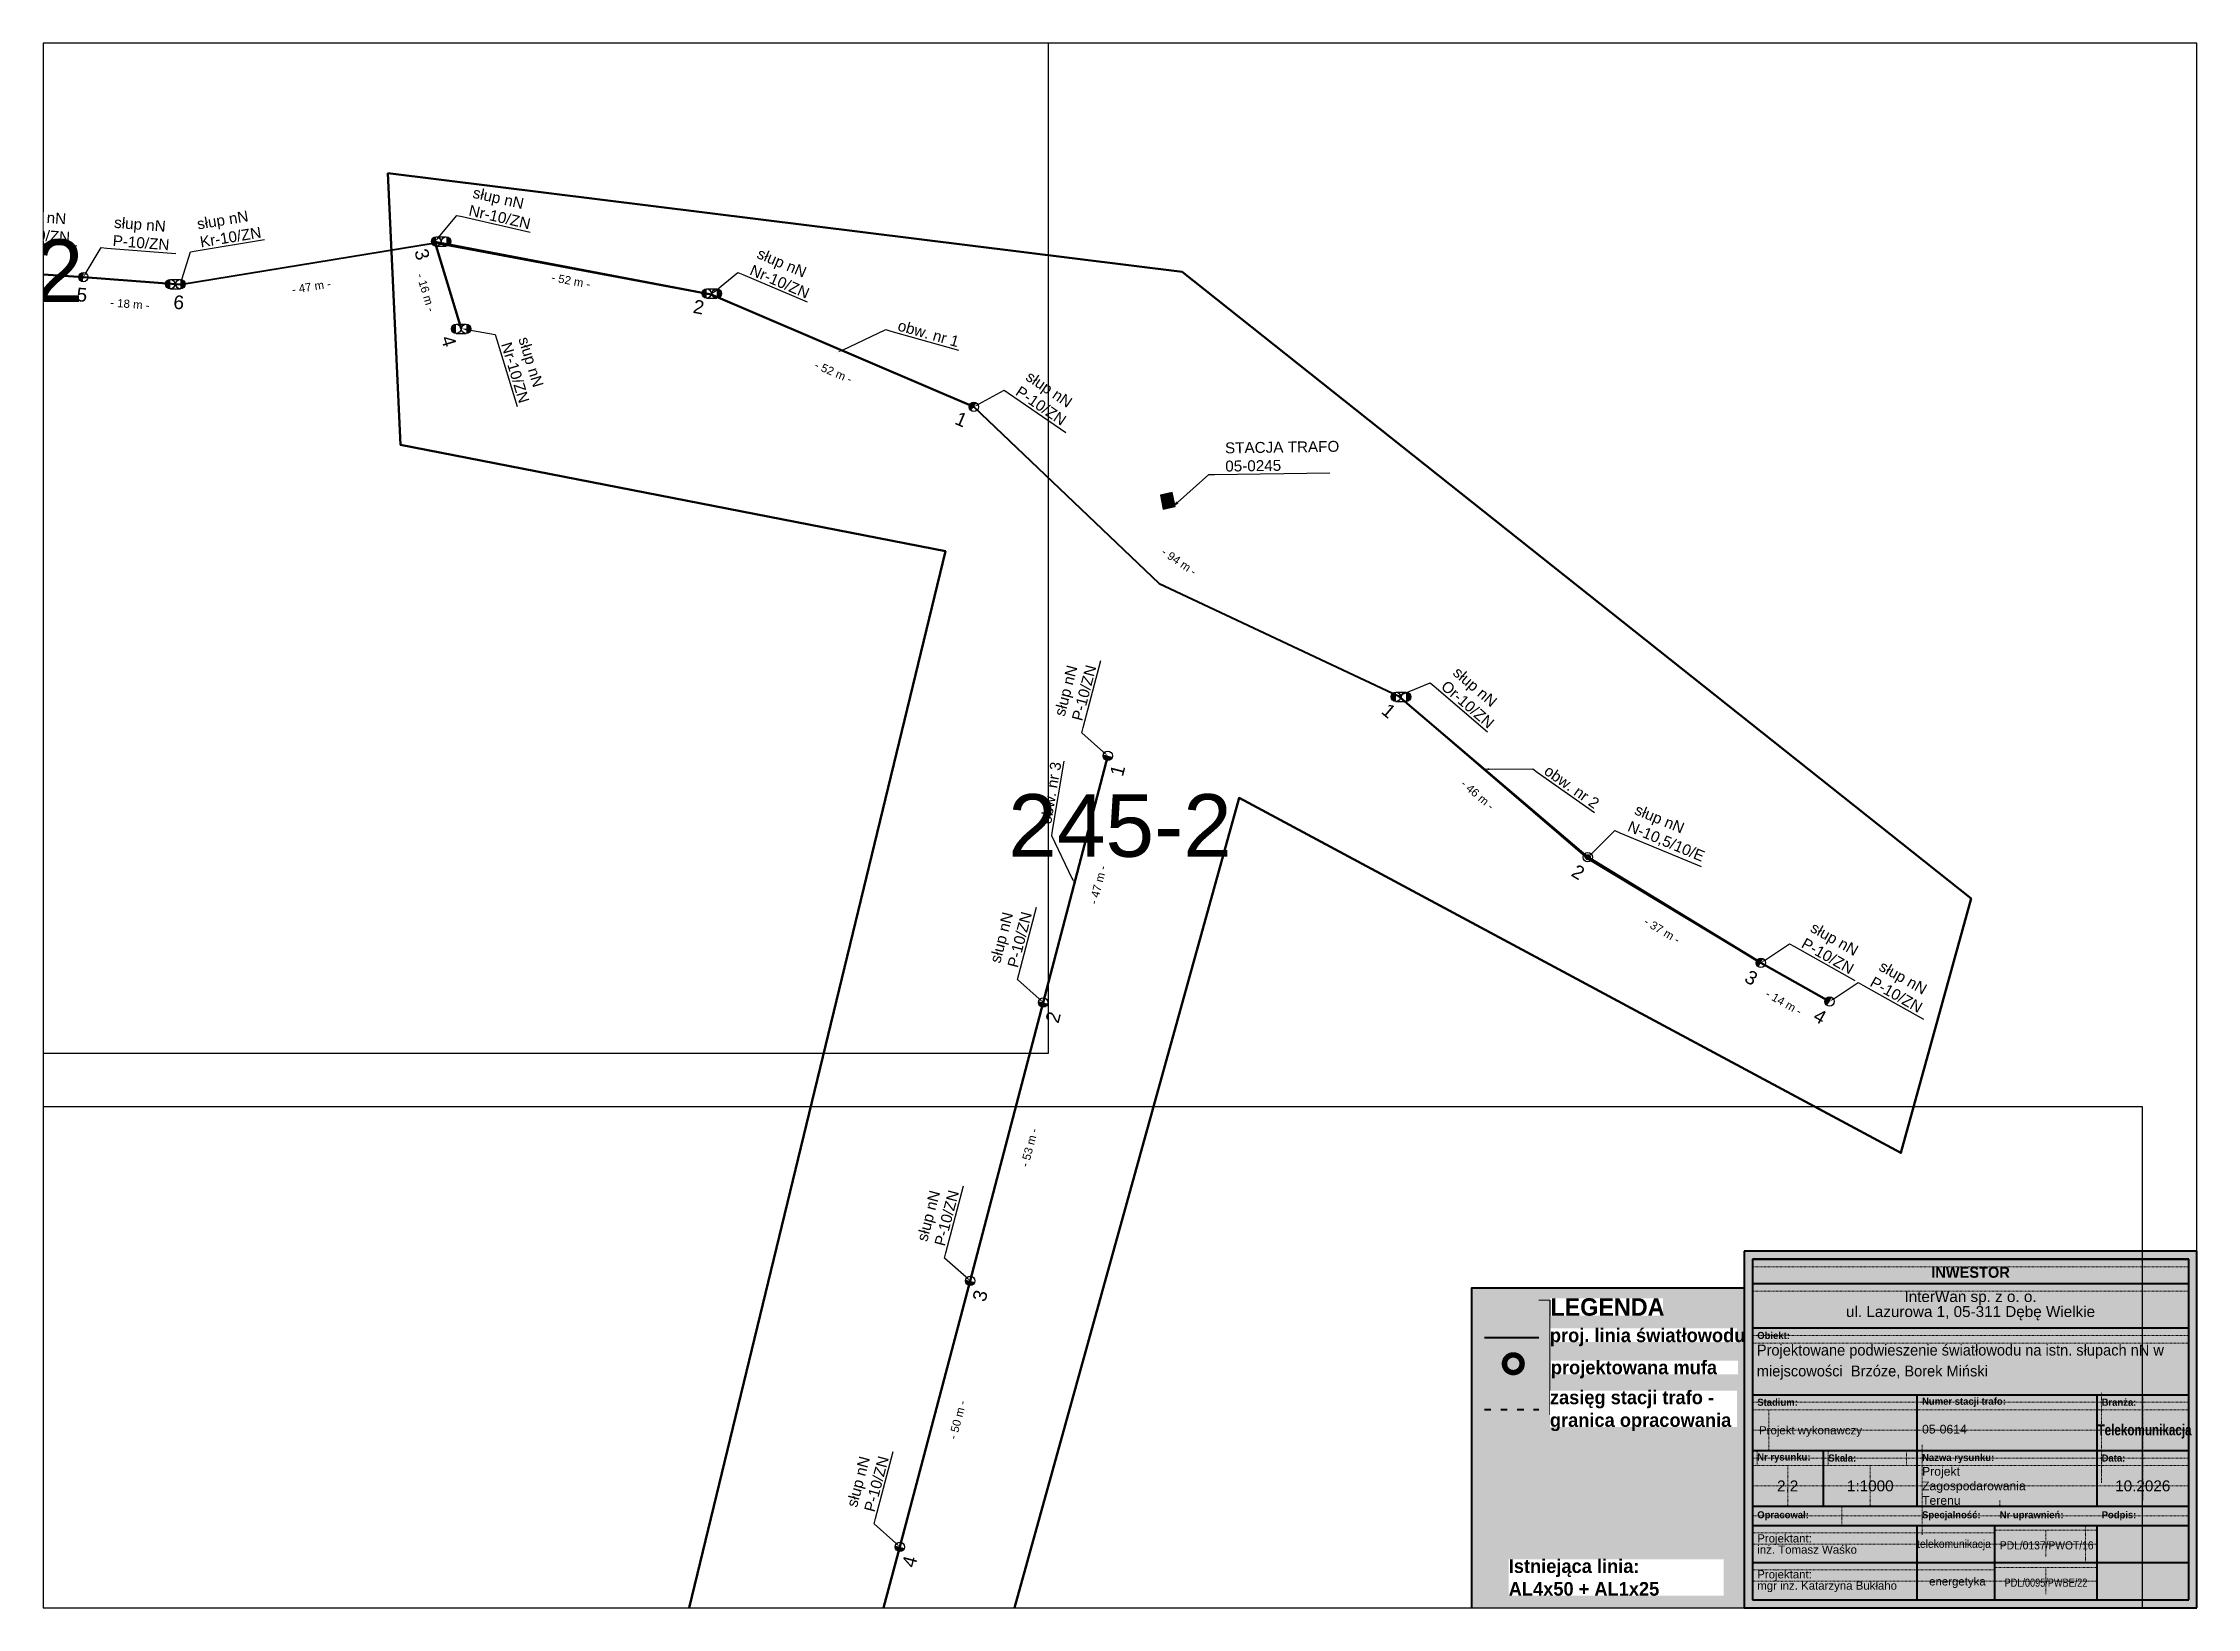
# Paper-space layout '245-2' of a CAD drawing. Header units: metres, sheet in millimetres. Extents: x 0 to 395, y 0 to 287.
# The model-space entities are those that its viewports show. They can reach past a viewport. Long polylines and large blocks are cut down to what shows.
import ezdxf
from ezdxf import colors
from ezdxf.entities.mleader import LeaderData, LeaderLine
from ezdxf.enums import TextEntityAlignment as Align
from ezdxf.math import Vec2, Vec3

# ---------------------------------------------------------------- set-up
doc = ezdxf.new("R2010")
doc.units = ezdxf.units.M
doc.linetypes.add('ACAD_ISO03W100', pattern=[30, 12, -18])
doc.linetypes.add('DGN Style 2', pattern=[0.005224, 0.003135, -0.00209])
for name, color, linetype, lineweight in [('!tele', 30, 'Continuous', 40), ('!trafo', 6, 'Continuous', 50), ('!trafo_245', 6, 'Continuous', 50), ('@Tabelka', 7, 'Continuous', 13), ('_MM LINIA Sn', 40, 'Continuous', 30), ('_mm zasięg trafo', 6, 'ACAD_ISO03W100', 35), ('_światłowód', 30, 'Continuous', 40)]:
    doc.layers.add(name, color=color, linetype=linetype, lineweight=lineweight)
for name, color, linetype in [('!wymiary', 7, 'Continuous'), ('_MM mufy', 3, 'Continuous'), ('_MM opisy', 7, 'Continuous'), ('_MM slupy', 5, 'Continuous'), ('_mm trafo', 3, 'Continuous'), ('_numery_05-0245_1', 7, 'Continuous'), ('_numery_05-0245_2', 7, 'Continuous'), ('_numery_05-0245_3', 7, 'Continuous'), ('_numery_05-0385_2', 7, 'Continuous')]:
    doc.layers.add(name, color=color, linetype=linetype)
for name, color, linetype, lineweight, plot in [('@KonstrTabelki', 253, 'DGN Style 2', 0, False), ('_arkusze model', 7, 'Continuous', 50, False), ('_kontrola_05-0245_1', 2, 'Continuous', 50, False), ('_kontrola_05-0245_2', 4, 'Continuous', 50, False), ('_kontrola_05-0245_3', 30, 'Continuous', 50, False), ('_kontrola_05-0385_2', 190, 'Continuous', 50, False)]:
    doc.layers.add(name, color=color, linetype=linetype, lineweight=lineweight, plot=plot)
doc.styles.add('BardzoMale-PrawaGora', font='arial.ttf', dxfattribs={"height": 0.0025})
doc.styles.get("Standard").update_dxf_attribs({"font": 'arial.ttf'})
doc.dimstyles.new('opis linie', dxfattribs={"dimtxt": 1.5, "dimasz": 0.18, "dimexe": 0.18, "dimexo": 0.0625, "dimgap": 2.5, "dimtad": 4, "dimdec": 0, "dimzin": 0, "dimdsep": 46, "dimtxsty": 'Standard', "dimcen": 0.09, "dimse1": 1, "dimse2": 1, "dimsd1": 1, "dimsd2": 1, "dimclrt": 256, "dimadec": 0, "dimazin": 0, "dimtfac": 1, "dimtdec": 0, "dimtofl": 0, "dimtmove": 0, "dimatfit": 3, "dimfxl": 1, "dimtfill": 1, "dimtolj": 1, "dimtzin": 0, "dimarcsym": 0})

psp = doc.layouts.new('245-2')

# ---------------------------------------------------------------- texts
at = {"color": 18, "true_color": 0x000000, "insert": (314.17, 48.27), "char_height": 2, "width": 76.9558, "attachment_point": 1, "line_spacing_factor": 0.825, "style": 'BardzoMale-PrawaGora'}
psp.add_mtext('\\pxsm1.15,ql;{\\fLato Light|b0|i0|c238|p34;\\C256;Projektowane podwieszenie światłowodu na istn. słupach nN w miejscowości  Brzóze, Borek Miński}', dxfattribs=at)
at = {"color": 1, "char_height": 1.6, "width": 26.3577, "attachment_point": 4}
for s, insert in [('{\\C18;\\c0;05-0614}', (344.46, 32.76, 1)), ('{\\C18;\\c0;Projekt Zagospodarowania Terenu}', (344.46, 22.36, 1))]:
    psp.add_mtext(s, dxfattribs=dict(at, insert=insert))
at = {"char_height": 2, "attachment_point": 5, "line_spacing_factor": 0.825}
for s, insert in [('2.2', (319.82, 22.36)), ('1:1000', (334.97, 22.36))]:
    psp.add_mtext(s, dxfattribs=dict(at, insert=insert))

msp = doc.modelspace()

# ---------------------------------------------------------------- blocks, each defined once
blk = doc.blocks.new('tabelka')
at = {"true_color": 0xffffff, "transparency": 33554687}
h = blk.add_hatch(color=7, dxfattribs=at)
h.dxf.hatch_style = 1
h.paths.add_polyline_path([(-83, 65.41), (0, 65.41), (0, 0), (-83, 0)])
at = {"layer": '@KonstrTabelki', "lineweight": 0}
for p, q in [((-1.5, 62.52), (-81.5, 62.52)), ((-1.5, 58.08), (-81.5, 58.08)), ((-1.5, 49.94), (-81.5, 49.94)), ((-81.5, 48.55), (-1.5, 48.55)), ((-1.5, 37.69), (-81.5, 37.69)), ((-81.5, 36.3), (-1.5, 36.3)), ((-78.46, 36.3), (-78.46, 28.86)), ((-17.47, 39.44), (-17.47, 22.94)), ((-9.93, 19.68), (-9.93, 39.08)), ((-81.5, 32.58), (-1.5, 32.58)), ((-80.6, 28.86), (-80.6, 26.08)), ((-67.58, 28.86), (-67.58, 26.08)), ((-53.27, 26.08), (-53.27, 28.86)), ((-50.39, 29.9), (-50.39, 18.64)), ((-17.47, 28.86), (-17.47, 22.94)), ((-9.93, 19.68), (-9.93, 28.86)), ((-1.5, 27.47), (-81.5, 27.47)), ((-81.5, 26.08), (-1.5, 26.08)), ((-74.99, 18.64), (-74.99, 26.08)), ((-59.88, 18.64), (-59.88, 26.08)), ((-1.5, 27.47), (-18.36, 27.47)), ((-1.5, 22.36), (-81.5, 22.36)), ((-1.5, 22.36), (-18.36, 22.36)), ((-81.5, 16.88), (-1.5, 16.88)), ((-65.11, 18.64), (-65.11, 15.11)), ((-50.39, 18.64), (-50.39, 13.41)), ((-36.15, 19.68), (-36.15, 18.64)), ((-37.05, 13.77), (-81.5, 13.77)), ((-37.05, 14.25), (-18.36, 14.25)), ((-27.71, 14.25), (-27.71, 9.31)), ((-20.43, 15.11), (-20.43, 8.31)), ((-37.05, 11.71), (-81.5, 11.71)), ((-18.36, 11.71), (-37.05, 11.71)), ((-37.05, 6.97), (-81.5, 6.97)), ((-37.05, 4.9), (-81.5, 4.9)), ((-37.05, 7.44), (-18.36, 7.44)), ((-18.36, 4.9), (-37.05, 4.9)), ((-27.71, 7.44), (-27.71, 2.5))]:
    blk.add_line(p, q, dxfattribs=at)
at = {"layer": '@KonstrTabelki'}
for points in [[(-51.29, 28.86), (-51.29, 39.08)], [(-51.29, 18.64), (-51.29, 28.86)]]:
    blk.add_lwpolyline(points, dxfattribs=at)
at = {"layer": '@Tabelka', "lineweight": 40}
for p, q in [((0, 65.41), (-83, 65.41)), ((-83, 65.41), (-83, 0)), ((-81.5, 63.91), (-1.5, 63.91)), ((-1.5, 63.91), (-81.5, 63.91)), ((-81.5, 63.91), (-81.5, 1.5)), ((-1.5, 1.5), (-1.5, 63.91)), ((0, 0), (0, 65.41)), ((-81.5, 59.47), (-1.5, 59.47)), ((-81.5, 51.33), (-1.5, 51.33)), ((-81.5, 39.08), (-1.5, 39.08)), ((-81.5, 39.08), (-18.36, 39.08)), ((-51.29, 28.86), (-51.29, 39.08)), ((-51.29, 28.86), (-51.29, 35.67)), ((-18.36, 39.08), (-18.36, 28.86)), ((-81.5, 28.86), (-18.36, 28.86)), ((-68.48, 18.64), (-68.48, 28.86)), ((-51.29, 18.64), (-51.29, 28.86)), ((-18.36, 28.86), (-1.5, 28.86)), ((-18.36, 28.86), (-18.36, 18.64)), ((-51.29, 18.64), (-51.29, 25.45)), ((-18.36, 25.45), (-18.36, 18.64)), ((-81.5, 18.64), (-1.5, 18.64)), ((-81.5, 18.64), (-1.5, 18.64)), ((-81.5, 15.11), (-1.5, 15.11)), ((-51.29, 1.5), (-51.29, 15.11)), ((-37.05, 1.5), (-37.05, 15.11)), ((-18.36, 15.11), (-18.36, 1.5)), ((-81.5, 8.31), (-1.5, 8.31)), ((-81.5, 8.31), (-1.5, 8.31)), ((-81.5, 1.5), (-1.5, 1.5)), ((-83, 0), (0, 0))]:
    blk.add_line(p, q, dxfattribs=at)
at = {"layer": '@Tabelka'}
for s, insert, char_height, attachment_point, line_spacing_factor in [('{\\fLato Light|b1|i0|c238|p34;INWESTOR}', (-41.5, 62.52), 2, 2, 0.825), ('InterWan sp. z o. o.\\Pul. Lazurowa 1, 05-311 Dębę Wielkie', (-41.5, 58.08), 2, 2, 0.825), ('{\\fLato Light|b1|i0|c238|p34;Obiekt:}', (-80.6, 49.94), 1.3, 4, 0.946154), ('{\\fLato Light|b1|i0|c238|p34;Branża:}', (-17.47, 37.69), 1.3, 4, 0.946154), ('Projekt wykonawczy', (-80.27, 32.34), 1.5, 4, 0.825), ('{\\fLato Light|b1|i0|c238|p34;\\W0.8;Telekomunikacja}', (-9.6, 32.34), 2, 5, 0.76875), ('{\\fLato Light|b1|i0|c238|p34;Nr rysunku:}', (-80.6, 27.47), 1.3, 4, 0.946154), ('{\\fLato Light|b1|i0|c238|p34;Skala:}', (-67.58, 27.47), 1.3, 4, 0.946154), ('{\\fLato Light|b1|i0|c238|p34;Nazwa rysunku:}', (-50.39, 27.38), 1.3, 4, 0.946154), ('{\\fLato Light|b1|i0|c238|p34;Data:}', (-17.47, 27.47), 1.3, 4, 0.946154), ('10.2026', (-9.93, 22.36), 2, 5, 0.825), ('{\\fLato Light|b1|i0|c238|p34;Opracował:}', (-80.6, 16.88), 1.3, 4, 0.946154), ('{\\fLato Light|b1|i0|c238|p34;Specjalność:}', (-50.39, 16.88), 1.3, 4, 0.946154), ('{\\fLato Light|b1|i0|c238|p34;Nr uprawnień:}', (-36.15, 16.88), 1.3, 4, 0.946154), ('{\\fLato Light|b1|i0|c238|p34;Podpis:}', (-17.47, 16.88), 1.3, 4, 0.946154)]:
    blk.add_mtext(s, dxfattribs=dict(at, insert=insert, char_height=char_height, attachment_point=attachment_point, line_spacing_factor=line_spacing_factor))
for s, insert, char_height, width, attachment_point, line_spacing_factor in [('{\\fLato Light|b1|i0|c238|p34;Stadium:}', (-80.6, 37.69), 1.3, 8.6456, 4, 0.946154), ('{\\fLato Light|b1|i0|c238|p34;Numer stacji trafo:}', (-50.39, 37.69), 1.3, 16.1141, 4, 0.946154), ('Projektant:\\Pinż. Tomasz Waśko', (-80.6, 11.71), 1.5, 27.9275, 4, 0.825), ('{\\W0.9;telekomunikacja}', (-44.53, 11.53), 1.5, 22.915, 5, 0.825), ('{\\W0.9;PDL/0137/PWOT/16}', (-27.54, 11.46), 1.5, 22.915, 5, 0.825), ('Projektant:\\Pmgr inż. Katarzyna Bukłaho', (-80.6, 4.9), 1.5, 27.9275, 4, 0.825), ('energetyka', (-43.91, 4.64), 1.5, 22.915, 5, 0.825), ('{\\W0.8;PDL/0095/PWBE/22}', (-27.66, 4.62), 1.5, 22.915, 5, 0.825)]:
    blk.add_mtext(s, dxfattribs=dict(at, insert=insert, char_height=char_height, width=width, attachment_point=attachment_point, line_spacing_factor=line_spacing_factor))
blk = doc.blocks.new('mufa')
at = {"layer": '_MM mufy'}
h = blk.add_hatch(color=256, dxfattribs=at)
h.dxf.hatch_style = 1
h.paths.add_polyline_path([(2.15, 0.12, 1), (-2.1, -0.05, 1)])
h.paths.add_polyline_path([(-1.1, -0.01, -1), (1.15, 0.08, -1)], flags=16)
h.paths.add_polyline_path([(-0.83, 0, -1), (0.88, 0.07, -1)], flags=0)
blk = doc.blocks.new('legenda')
at = {"true_color": 0xffffff, "transparency": 33554687}
h = blk.add_hatch(color=7, dxfattribs=at)
h.dxf.hatch_style = 1
h.paths.add_polyline_path([(-50, 58.61), (0, 58.61), (0, 0), (-50, 0)])
at = {"lineweight": 40}
blk.add_lwpolyline([(0, 58.61), (-50, 58.61), (-50, 0)], dxfattribs=at)
at = {"layer": '_mm zasięg trafo', "lineweight": 40, "ltscale": 0.1}
blk.add_lwpolyline([(-47.62, 36.36), (-37.62, 36.36)], dxfattribs=at)
at = {"layer": '_światłowód', "lineweight": 40}
blk.add_lwpolyline([(-47.62, 49.6), (-37.62, 49.6)], dxfattribs=at)
at = {"layer": '_mm zasięg trafo'}
blk.add_blockref('mufa', (-42.35, 44.72), dxfattribs=at)
at = {"layer": '_mm zasięg trafo', "bg_fill": 3, "box_fill_scale": 1, "bg_fill_color": 256, "bg_fill_transparency": 0}
for s, width, heights, insert, char_height, attachment_point in [('{\\fLato Light|b1|i0|c238|p34;\\C7;LEGENDA}', 20.65, [-3.27], (-35.53, 56.77), 3.2, 1), ('\\pxt4;{\\fLato Light|b1|i0|c238|p34;\\C7;proj. linia światłowodu}', 34.3358, [-3.2], (-35.62, 49.6), 2.5, 4)]:
    blk.add_mtext_dynamic_manual_height_columns(s, width=width, gutter_width=1, heights=heights, dxfattribs=dict(at, insert=insert, char_height=char_height, attachment_point=attachment_point))
at = {"layer": 'Defpoints', "color": 252, "lineweight": 0, "true_color": 0x939598}
blk.add_lwpolyline([(-37.62, 56.41), (-35.62, 56.41), (-35.62, 35.41)], dxfattribs=at)
at = {"layer": '_mm zasięg trafo', "char_height": 2.5, "attachment_point": 4, "bg_fill": 3, "box_fill_scale": 1, "bg_fill_color": 256, "bg_fill_transparency": 0}
for s, heights, insert in [('\\pxt4;{\\fLato Light|b1|i0|c238|p34;\\C7;projektowana mufa}', [-3.2], (-35.44, 43.71)), ('\\pxt4;{\\fLato Light|b1|i0|c238|p34;\\C7;zasięg stacji trafo - granica opracowania}', [-7.36], (-35.62, 36.13))]:
    blk.add_mtext_dynamic_manual_height_columns(s, width=34.3358, gutter_width=1, heights=heights, dxfattribs=dict(at, insert=insert))
blk.add_lwpolyline([(-50, 0), (0, 0), (0, 58.61)])
at = {"layer": '_mm zasięg trafo', "insert": (-43.16, 5.56), "char_height": 2.5, "attachment_point": 4, "bg_fill": 3, "box_fill_scale": 1, "bg_fill_color": 256, "bg_fill_transparency": 0}
blk.add_mtext_dynamic_manual_height_columns('\\pxt4;{\\fLato Light|b1|i0|c238|p34;\\C7;Istniejąca linia:\\PAL4x50 + AL1x25}', width=39.409, gutter_width=1, heights=[0], dxfattribs=at)
blk = doc.blocks.new('trafo')
at = {"layer": '_mm trafo'}
h = blk.add_hatch(color=256, dxfattribs=at)
h.dxf.hatch_style = 1
h.paths.add_polyline_path([(-1.15, 1.02), (-0.52, -1.51), (1.64, -0.96), (1.01, 1.59)])
at = {"layer": '_MM LINIA Sn', "color": 2, "lineweight": 60}
for p, q in [((0.58, 0.02), (-0.43, 0.9)), ((-0.32, -0.23), (0.58, 0.02)), ((0.58, -0.92), (-0.32, -0.23)), ((0.55, -0.72), (0.41, -0.9)), ((0.41, -0.9), (0.58, -0.92)), ((0.58, -0.92), (0.55, -0.72))]:
    blk.add_line(p, q, dxfattribs=at)
at = {"layer": '_mm trafo', "flags": 128}
blk.add_lwpolyline([(-0.52, -1.52), (1.64, -0.96), (0.98, 1.58), (-1.17, 0.99), (-0.52, -1.52)], close=True, dxfattribs=at)
blk = doc.blocks.new('ZN')
at = {"layer": '_MM slupy', "transparency": 33554687}
h = blk.add_hatch(color=256, dxfattribs=at)
h.dxf.hatch_style = 1
h.paths.add_polyline_path([(0, -0.86), (0, 0.86, 1)])
at = {"layer": '_MM slupy'}
blk.add_circle((0, 0), 0.857, dxfattribs=at)
blk = doc.blocks.new('*D35')
at = {"layer": 'Defpoints', "color": 0}
for p in [(7535045.75, 5784989.46), (7535049.61, 5784973.45), (7535050.57, 5784973.74)]:
    blk.add_point(p, dxfattribs=at)
at = {"layer": '!wymiary', "insert": (7535044.08, 5784980.35), "char_height": 1.5, "attachment_point": 5, "rotation": 287.0387, "bg_fill": 3, "box_fill_scale": 1.1, "bg_fill_color": 9, "bg_fill_true_color": 13158600, "bg_fill_transparency": 0}
blk.add_mtext('\\A1;- 16 m -', dxfattribs=at)
blk = doc.blocks.new('*D37')
at = {"layer": 'Defpoints', "color": 0}
for p in [(7535130.97, 5784750.41), (7535131.93, 5784750.15), (7535119.01, 5784705.78)]:
    blk.add_point(p, dxfattribs=at)
at = {"layer": '!wymiary', "insert": (7535129.11, 5784726.99), "char_height": 1.5, "attachment_point": 5, "rotation": 75.004, "bg_fill": 3, "box_fill_scale": 1.1, "bg_fill_color": 9, "bg_fill_true_color": 13158600, "bg_fill_transparency": 0}
blk.add_mtext('\\A1;- 46 m -', dxfattribs=at)
blk = doc.blocks.new('*D38')
at = {"layer": 'Defpoints', "color": 0}
for p in [(7535143.87, 5784799.16), (7535144.84, 5784798.91), (7535130.97, 5784750.41)]:
    blk.add_point(p, dxfattribs=at)
at = {"layer": '!wymiary', "insert": (7535141.54, 5784773.7), "char_height": 1.5, "attachment_point": 5, "rotation": 75.174, "bg_fill": 3, "box_fill_scale": 1.1, "bg_fill_color": 9, "bg_fill_true_color": 13158600, "bg_fill_transparency": 0}
blk.add_mtext('\\A1;- 50 m -', dxfattribs=at)
blk = doc.blocks.new('*D39')
at = {"layer": 'Defpoints', "color": 0}
for p in [(7535157.26, 5784850.2), (7535158.23, 5784849.95), (7535143.87, 5784799.16)]:
    blk.add_point(p, dxfattribs=at)
at = {"layer": '!wymiary', "insert": (7535154.69, 5784823.6), "char_height": 1.5, "attachment_point": 5, "rotation": 75.3019, "bg_fill": 3, "box_fill_scale": 1.1, "bg_fill_color": 9, "bg_fill_true_color": 13158600, "bg_fill_transparency": 0}
blk.add_mtext('\\A1;- 53 m -', dxfattribs=at)
blk = doc.blocks.new('*D40')
at = {"layer": 'Defpoints', "color": 0}
for p in [(7535169.07, 5784895.44), (7535170.04, 5784895.19), (7535157.26, 5784850.2)]:
    blk.add_point(p, dxfattribs=at)
at = {"layer": '!wymiary', "insert": (7535167.28, 5784871.75), "char_height": 1.5, "attachment_point": 5, "rotation": 75.3666, "bg_fill": 3, "box_fill_scale": 1.1, "bg_fill_color": 9, "bg_fill_true_color": 13158600, "bg_fill_transparency": 0}
blk.add_mtext('\\A1;- 47 m -', dxfattribs=at)
blk = doc.blocks.new('*D71')
at = {"layer": 'Defpoints', "color": 0}
for p in [(7534963.15, 5784984.38), (7534981.28, 5784983.19), (7534981.21, 5784982.19)]:
    blk.add_point(p, dxfattribs=at)
at = {"layer": '!wymiary', "insert": (7534971.94, 5784979.53), "char_height": 1.5, "attachment_point": 5, "rotation": 356.2503, "bg_fill": 3, "box_fill_scale": 1.1, "bg_fill_color": 9, "bg_fill_true_color": 13158600, "bg_fill_transparency": 0}
blk.add_mtext('\\A1;- 18 m -', dxfattribs=at)
blk = doc.blocks.new('*D72')
at = {"layer": 'Defpoints', "color": 0}
for p in [(7534981.28, 5784983.19), (7534998.96, 5784980.8), (7534999.04, 5784981.8)]:
    blk.add_point(p, dxfattribs=at)
at = {"layer": '!wymiary', "insert": (7534989.82, 5784978.24), "char_height": 1.5, "attachment_point": 5, "rotation": 355.5107, "bg_fill": 3, "box_fill_scale": 1.1, "bg_fill_color": 9, "bg_fill_true_color": 13158600, "bg_fill_transparency": 0}
blk.add_mtext('\\A1;- 18 m -', dxfattribs=at)
blk = doc.blocks.new('*D73')
at = {"layer": 'Defpoints', "color": 0}
for p in [(7535045.75, 5784989.46), (7535045.91, 5784988.47), (7534999.04, 5784981.8)]:
    blk.add_point(p, dxfattribs=at)
at = {"layer": '!wymiary', "insert": (7535023.08, 5784981.43), "char_height": 1.5, "attachment_point": 5, "rotation": 9.3169, "bg_fill": 3, "box_fill_scale": 1.1, "bg_fill_color": 9, "bg_fill_true_color": 13158600, "bg_fill_transparency": 0}
blk.add_mtext('\\A1;- 47 m -', dxfattribs=at)
blk = doc.blocks.new('*D74')
at = {"layer": 'Defpoints', "color": 0}
for p in [(7535045.75, 5784989.46), (7535096.4, 5784980), (7535096.58, 5784980.98)]:
    blk.add_point(p, dxfattribs=at)
at = {"layer": '!wymiary', "insert": (7535070.66, 5784982.5), "char_height": 1.5, "attachment_point": 5, "rotation": 349.4206, "bg_fill": 3, "box_fill_scale": 1.1, "bg_fill_color": 9, "bg_fill_true_color": 13158600, "bg_fill_transparency": 0}
blk.add_mtext('\\A1;- 52 m -', dxfattribs=at)
blk = doc.blocks.new('*D75')
at = {"layer": 'Defpoints', "color": 0}
for p in [(7535096.4, 5784980), (7535144.53, 5784959.39), (7535144.14, 5784958.47)]:
    blk.add_point(p, dxfattribs=at)
at = {"layer": '!wymiary', "insert": (7535118.79, 5784965.77), "char_height": 1.5, "attachment_point": 5, "rotation": 336.822, "bg_fill": 3, "box_fill_scale": 1.1, "bg_fill_color": 9, "bg_fill_true_color": 13158600, "bg_fill_transparency": 0}
blk.add_mtext('\\A1;- 52 m -', dxfattribs=at)
blk = doc.blocks.new('*D76')
at = {"layer": 'Defpoints', "color": 0}
for p in [(7535144.53, 5784959.39), (7535222.35, 5784906.42), (7535222.91, 5784907.25)]:
    blk.add_point(p, dxfattribs=at)
at = {"layer": '!wymiary', "insert": (7535182.17, 5784931.03), "char_height": 1.5, "attachment_point": 5, "rotation": 325.7559, "bg_fill": 3, "box_fill_scale": 1.1, "bg_fill_color": 9, "bg_fill_true_color": 13158600, "bg_fill_transparency": 0}
blk.add_mtext('\\A1;- 94 m -', dxfattribs=at)
blk = doc.blocks.new('*D77')
at = {"layer": 'Defpoints', "color": 0}
for p in [(7535222.35, 5784906.42), (7535256.98, 5784876.63), (7535256.33, 5784875.87)]:
    blk.add_point(p, dxfattribs=at)
at = {"layer": '!wymiary', "insert": (7535236.88, 5784888.29), "char_height": 1.5, "attachment_point": 5, "rotation": 319.2967, "bg_fill": 3, "box_fill_scale": 1.1, "bg_fill_color": 9, "bg_fill_true_color": 13158600, "bg_fill_transparency": 0}
blk.add_mtext('\\A1;- 46 m -', dxfattribs=at)
blk = doc.blocks.new('*D78')
at = {"layer": 'Defpoints', "color": 0}
for p in [(7535256.98, 5784876.63), (7535288.3, 5784856.63), (7535288.82, 5784857.48)]:
    blk.add_point(p, dxfattribs=at)
at = {"layer": '!wymiary', "insert": (7535270.7, 5784863.4), "char_height": 1.5, "attachment_point": 5, "rotation": 328.9765, "bg_fill": 3, "box_fill_scale": 1.1, "bg_fill_color": 9, "bg_fill_true_color": 13158600, "bg_fill_transparency": 0}
blk.add_mtext('\\A1;- 37 m -', dxfattribs=at)
blk = doc.blocks.new('*D79')
at = {"layer": 'Defpoints', "color": 0}
for p in [(7535288.82, 5784857.48), (7535300.91, 5784849.52), (7535301.4, 5784850.39)]:
    blk.add_point(p, dxfattribs=at)
at = {"layer": '!wymiary', "insert": (7535293.02, 5784850.23), "char_height": 1.5, "attachment_point": 5, "rotation": 330.5882, "bg_fill": 3, "box_fill_scale": 1.1, "bg_fill_color": 9, "bg_fill_true_color": 13158600, "bg_fill_transparency": 0}
blk.add_mtext('\\A1;- 14 m -', dxfattribs=at)
blk = doc.blocks.new('R')
at = {"layer": '_MM slupy', "transparency": 33554687}
h = blk.add_hatch(color=256, dxfattribs=at)
h.dxf.hatch_style = 1
h.paths.add_polyline_path([(-0.93, -0.86), (-0.93, 0.86, 1)])
h = blk.add_hatch(color=256, dxfattribs=at)
h.dxf.hatch_style = 1
h.paths.add_polyline_path([(0.93, 0.86), (0.93, -0.86, 1)])
at = {"layer": '_MM slupy'}
for points in [[(-0.93, 0.86), (0.93, 0.86)], [(-0.93, -0.86), (0.93, -0.86)]]:
    blk.add_lwpolyline(points, dxfattribs=at)
for centre in [(-0.93, 0), (0.93, 0)]:
    blk.add_circle(centre, 0.857, dxfattribs=at)
blk = doc.blocks.new('E')
at = {"layer": '_MM slupy'}
h = blk.add_hatch(color=256, dxfattribs=at)
h.dxf.hatch_style = 1
h.paths.add_polyline_path([(0.27, 0.37, 1), (-0.27, -0.37, 1)])
for radius in [0.857, 0.457]:
    blk.add_circle((0, 0), radius, dxfattribs=at)
blk = doc.blocks.new('q')
at = {"layer": '_MM slupy'}
blk.add_blockref('ZN', (0, 0), dxfattribs=at)
at = {"layer": '_MM opisy'}
ml = blk.add_multileader_mtext('Standard', dxfattribs=at)
ml.set_content('\\pxql;słup nN\\PP-10/ZN', color=256)
ml.set_leader_properties()
ml.build(insert=Vec2(0, 0))
ml.multileader.update_dxf_attribs({"has_text_frame": 1, "text_left_attachment_type": 5, "text_right_attachment_type": 5, "dogleg_length": 1, "arrow_head_size": 1})
ctx = ml.context
ctx.base_point, ctx.char_height, ctx.arrow_head_size, ctx.landing_gap_size, ctx.plane_origin = Vec3(3.86, 5.63), 2, 1, 1, Vec3(1.72, -1.42)
ctx.left_attachment, ctx.right_attachment = 5, 5
notes = []
notes.append((ctx, [(0, (1, 1, 0), (2.86, 5.63), (1, 0), 1, [(0, [(0, 0)], 0, [])])]))
ctx.mtext.insert, ctx.mtext.flow_direction = Vec3(4.86, 11.44), 5
ctx.mtext.has_bg_fill, ctx.mtext.bg_color, ctx.mtext.bg_scale_factor, ctx.mtext.bg_transparency, ctx.mtext.use_window_bg_color = 1, -1023410175, 1, 0, 1
for ctx, leaders in notes:
    for number, flags, end, landing, length, lines in leaders:
        leader = LeaderData()
        leader.index, (leader.has_last_leader_line, leader.has_dogleg_vector, leader.attachment_direction) = number, flags
        leader.last_leader_point, leader.dogleg_vector, leader.dogleg_length = Vec3(end), Vec3(landing), length
        for number, points, colour, breaks in lines:
            line = LeaderLine()
            line.index, line.vertices, line.color, line.breaks = number, Vec3.list(points), colors.encode_raw_color(colour), breaks
            leader.lines.append(line)
        ctx.leaders.append(leader)

# ---------------------------------------------------------------- linework, layer by layer
at = {"layer": '!tele', "elevation": 140.78}
msp.add_lwpolyline([(7534637.37, 5785047.79), (7534658.96, 5785045.44), (7534668.95, 5785031.24), (7534684.72, 5785033.16), (7534719.25, 5785039.27), (7534748.19, 5785033.65), (7534768.48, 5785029.72), (7534815.71, 5785009.45), (7534862.77, 5784992.73), (7534903.04, 5784989.46), (7534946.93, 5784985.66), (7534963.15, 5784984.38), (7534981.28, 5784983.19), (7534999.04, 5784981.8), (7535045.75, 5784989.46), (7535096.4, 5784980), (7535144.53, 5784959.39), (7535178.48, 5784927), (7535222.35, 5784906.42), (7535256.98, 5784876.63), (7535288.82, 5784857.48), (7535301.4, 5784850.39)], dxfattribs=at)
at = {"layer": '!tele'}
for points in [[(7535045.75, 5784989.46), (7535050.57, 5784973.74)], [(7535104.97, 5784654.93), (7535119.01, 5784705.78), (7535130.97, 5784750.41), (7535143.87, 5784799.16), (7535157.26, 5784850.2), (7535169.07, 5784895.44)]]:
    msp.add_lwpolyline(points, dxfattribs=at)
at = {"layer": '!trafo_245'}
msp.add_lwpolyline([(7535037.1, 5785002.23), (7535039.43, 5784952.43), (7535139.32, 5784932.92), (7535072.62, 5784657.91), (7535235.74, 5784574.34), (7535257.44, 5784619.33), (7535136.1, 5784682.01), (7535193.16, 5784887.72), (7535314.49, 5784822.63), (7535327.35, 5784869.24), (7535182.71, 5784984.15)], close=True, dxfattribs=at)

# ---------------------------------------------------------------- block references
at = {"layer": '_arkusze model', "rotation": 357.3066721443945}
msp.add_blockref('trafo', (7535179.85, 5784942.16), dxfattribs=at)

# ---------------------------------------------------------------- next in the draw order: block references
for p, rotation in [((7534963.15, 5784984.38, 140.78), 356.2503347172155), ((7535144.53, 5784959.39, 140.78), 325.7558910549713), ((7535169.07, 5784895.44), 75.3666498855076), ((7535157.26, 5784850.2), 75.3666498855076), ((7535288.82, 5784857.48, 140.78), 330.5882242254077), ((7535143.87, 5784799.16), 75.30192311107228), ((7535130.97, 5784750.41), 75.17397228744947)]:
    msp.add_blockref('q', p, dxfattribs=dict(rotation=rotation))

# ---------------------------------------------------------------- next in the draw order: dimensions: what is measured, and where the dimension line sits
at = {"layer": '!wymiary'}
dim = msp.add_aligned_dim(p1=(7535045.75, 5784989.46), p2=(7535050.57, 5784973.74), distance=-1, dimstyle='opis linie', override={"dimpost": '- <> m -'}, dxfattribs=at)
dim.commit()
dim.dimension.update_dxf_attribs({"geometry": '*D35', "text_midpoint": (7535044.08, 5784980.35)})

# ---------------------------------------------------------------- next in the draw order: leaders
at = {"layer": '_mm trafo', "color": 3}
ml = msp.add_multileader_mtext('Standard', dxfattribs=at)
ml.set_content('STACJA TRAFO\\P05-0245', color=3)
ml.set_leader_properties()
ml.build(insert=Vec2(0, 0))
ml.multileader.update_dxf_attribs({"has_text_frame": 1, "text_left_attachment_type": 5, "text_right_attachment_type": 5, "dogleg_length": 1, "arrow_head_size": 1.5})
ctx = ml.context
ctx.base_point, ctx.char_height, ctx.arrow_head_size, ctx.plane_origin, ctx.plane_x_axis, ctx.plane_y_axis = Vec3(7535188.64, 5784947.01), 2, 1.5, Vec3(7535183.99, 5784910.07), Vec3(0.999891, 0.014731), Vec3(-0.014731, 0.999891)
ctx.left_attachment, ctx.right_attachment, ctx.attachment_type = 5, 5, 2
notes = []
notes.append((ctx, [(0, (1, 1, 0), (7535187.64, 5784947), (0.999891, 0.014731), 1, [(0, [(7535180.75, 5784940.88)], 0, [])])]))
ctx.mtext.insert, ctx.mtext.text_direction, ctx.mtext.rotation, ctx.mtext.flow_direction = Vec3(7535190.56, 5784952.86), Vec3(0.999891, 0.014731), 6.129723, 5
ctx.mtext.has_bg_fill, ctx.mtext.bg_color, ctx.mtext.bg_scale_factor, ctx.mtext.bg_transparency, ctx.mtext.use_window_bg_color = 1, -1073741824, 1, 0, 1
for ctx, leaders in notes:
    for number, flags, end, landing, length, lines in leaders:
        leader = LeaderData()
        leader.index, (leader.has_last_leader_line, leader.has_dogleg_vector, leader.attachment_direction) = number, flags
        leader.last_leader_point, leader.dogleg_vector, leader.dogleg_length = Vec3(end), Vec3(landing), length
        for number, points, colour, breaks in lines:
            line = LeaderLine()
            line.index, line.vertices, line.color, line.breaks = number, Vec3.list(points), colors.encode_raw_color(colour), breaks
            leader.lines.append(line)
        ctx.leaders.append(leader)

# ---------------------------------------------------------------- next in the draw order: block references
for p, rotation in [((7534981.28, 5784983.19, 140.78), 355.5107403003483), ((7535301.4, 5784850.39, 140.78), 330.5882242254077)]:
    msp.add_blockref('q', p, dxfattribs=dict(rotation=rotation))

# ---------------------------------------------------------------- next in the draw order: dimensions: what is measured, and where the dimension line sits
at = {"layer": '!wymiary'}
dim = msp.add_aligned_dim(p1=(7535119.01, 5784705.78), p2=(7535130.97, 5784750.41), distance=-1, dimstyle='opis linie', override={"dimpost": '- <> m -'}, dxfattribs=at)
dim.commit()
dim.dimension.update_dxf_attribs({"geometry": '*D37', "text_midpoint": (7535129.11, 5784726.99)})

# ---------------------------------------------------------------- next in the draw order: leaders
at = {"layer": '_MM opisy'}
ml = msp.add_multileader_mtext('Standard', dxfattribs=at)
ml.set_content('\\pxql;słup nN\\PNr-10/ZN', color=256)
ml.set_leader_properties()
ml.build(insert=Vec2(0, 0))
ml.multileader.update_dxf_attribs({"has_text_frame": 1, "text_left_attachment_type": 5, "text_right_attachment_type": 5, "dogleg_length": 1, "arrow_head_size": 1})
ctx = ml.context
ctx.base_point, ctx.char_height, ctx.arrow_head_size, ctx.landing_gap_size, ctx.plane_origin, ctx.plane_x_axis, ctx.plane_y_axis = Vec3(7535057.09, 5784971.7), 2, 1, 1, Vec3(7535049.71, 5784971.68), Vec3(0.293017, -0.956107), Vec3(0.956107, 0.293017)
ctx.left_attachment, ctx.right_attachment = 5, 5
notes = []
notes.append((ctx, [(0, (1, 1, 0), (7535056.79, 5784972.65), (0.293017, -0.956107), 1, [(0, [(7535050.57, 5784973.74)], 0, [])])]))
ctx.mtext.insert, ctx.mtext.text_direction, ctx.mtext.flow_direction = Vec3(7535062.93, 5784972.44), Vec3(0.293017, -0.956107), 5
ctx.mtext.has_bg_fill, ctx.mtext.bg_color, ctx.mtext.bg_scale_factor, ctx.mtext.bg_transparency, ctx.mtext.use_window_bg_color = 1, -1023410175, 1, 0, 1
for ctx, leaders in notes:
    for number, flags, end, landing, length, lines in leaders:
        leader = LeaderData()
        leader.index, (leader.has_last_leader_line, leader.has_dogleg_vector, leader.attachment_direction) = number, flags
        leader.last_leader_point, leader.dogleg_vector, leader.dogleg_length = Vec3(end), Vec3(landing), length
        for number, points, colour, breaks in lines:
            line = LeaderLine()
            line.index, line.vertices, line.color, line.breaks = number, Vec3.list(points), colors.encode_raw_color(colour), breaks
            leader.lines.append(line)
        ctx.leaders.append(leader)

# ---------------------------------------------------------------- next in the draw order: block references
at = {"layer": '!trafo'}
msp.add_blockref('R', (7535050.54, 5784973.68), dxfattribs=at)

# ---------------------------------------------------------------- next in the draw order: texts
at = {"layer": '_numery_05-0245_1', "color": 7}
msp.add_text('4', height=2.5, rotation=287.0365, dxfattribs=at).set_placement((7535048.27, 5784971.44), align=Align.MIDDLE_CENTER)

# ---------------------------------------------------------------- next in the draw order: dimensions: what is measured, and where the dimension line sits
at = {"layer": '!wymiary'}
for p1, p2, picture, middle in [((7534963.15, 5784984.38), (7534981.28, 5784983.19), '*D71', (7534971.94, 5784979.53)), ((7535130.97, 5784750.41), (7535143.87, 5784799.16), '*D38', (7535141.54, 5784773.7))]:
    dim = msp.add_aligned_dim(p1=p1, p2=p2, distance=-1, dimstyle='opis linie', override={"dimpost": '- <> m -'}, dxfattribs=at)
    dim.commit()
    dim.dimension.update_dxf_attribs({"geometry": picture, "text_midpoint": middle})

# ---------------------------------------------------------------- next in the draw order: linework, layer by layer
at = {"layer": '_kontrola_05-0245_3', "color": 30}
msp.add_lwpolyline([(7535130.97, 5784750.41), (7535119.01, 5784705.78)], dxfattribs=at)

# ---------------------------------------------------------------- next in the draw order: texts
at = {"layer": '_numery_05-0245_3', "color": 7}
msp.add_text('4', height=2.5, rotation=75.004, dxfattribs=at).set_placement((7535132.77, 5784747.71), align=Align.MIDDLE_CENTER)

# ---------------------------------------------------------------- next in the draw order: dimensions: what is measured, and where the dimension line sits
at = {"layer": '!wymiary'}
for p1, p2, picture, middle in [((7534981.28, 5784983.19), (7534999.04, 5784981.8), '*D72', (7534989.82, 5784978.24)), ((7535143.87, 5784799.16), (7535157.26, 5784850.2), '*D39', (7535154.69, 5784823.6))]:
    dim = msp.add_aligned_dim(p1=p1, p2=p2, distance=-1, dimstyle='opis linie', override={"dimpost": '- <> m -'}, dxfattribs=at)
    dim.commit()
    dim.dimension.update_dxf_attribs({"geometry": picture, "text_midpoint": middle})

# ---------------------------------------------------------------- next in the draw order: linework, layer by layer
at = {"layer": '_kontrola_05-0245_3', "color": 30}
msp.add_lwpolyline([(7535143.87, 5784799.16), (7535130.97, 5784750.41)], dxfattribs=at)
at = {"layer": '_kontrola_05-0385_2', "color": 190}
msp.add_lwpolyline([(7534963.15, 5784984.38), (7534981.28, 5784983.19)], dxfattribs=at)
at = {"layer": 'Defpoints', "color": 4}
msp.add_lwpolyline([(7534963.9, 5784544.22), (7535358.76, 5784544.22), (7535358.76, 5784831.08), (7534963.9, 5784831.08)], close=True, dxfattribs=at)

# ---------------------------------------------------------------- next in the draw order: texts
at = {"layer": '_numery_05-0245_3', "color": 7}
msp.add_text('3', height=2.5, rotation=75.174, dxfattribs=at).set_placement((7535145.67, 5784796.46), align=Align.MIDDLE_CENTER)
at = {"layer": '_numery_05-0385_2', "color": 7}
msp.add_text('5', height=2.5, rotation=-4.4893, dxfattribs=at).set_placement((7534981.02, 5784979.95), align=Align.MIDDLE_CENTER)
at = {"layer": 'Defpoints', "color": 4}
msp.add_text('385-2', height=11.474, dxfattribs=at).set_placement((7534960.79, 5784984.35), align=Align.MIDDLE_CENTER)

# ---------------------------------------------------------------- next in the draw order: dimensions: what is measured, and where the dimension line sits
at = {"layer": '!wymiary'}
for p1, p2, picture, middle in [((7534999.04, 5784981.8), (7535045.75, 5784989.46), '*D73', (7535023.08, 5784981.43)), ((7535157.26, 5784850.2), (7535169.07, 5784895.44), '*D40', (7535167.28, 5784871.75))]:
    dim = msp.add_aligned_dim(p1=p1, p2=p2, distance=-1, dimstyle='opis linie', override={"dimpost": '- <> m -'}, dxfattribs=at)
    dim.commit()
    dim.dimension.update_dxf_attribs({"geometry": picture, "text_midpoint": middle})

# ---------------------------------------------------------------- next in the draw order: linework, layer by layer
at = {"layer": '_kontrola_05-0245_3', "color": 30}
msp.add_lwpolyline([(7535157.26, 5784850.2), (7535143.87, 5784799.16)], dxfattribs=at)

# ---------------------------------------------------------------- next in the draw order: texts
at = {"layer": '_numery_05-0245_3', "color": 7}
for s, p in [('1', (7535170.87, 5784892.74)), ('2', (7535159.06, 5784847.5))]:
    msp.add_text(s, height=2.5, rotation=75.3667, dxfattribs=at).set_placement(p, align=Align.MIDDLE_CENTER)

# ---------------------------------------------------------------- next in the draw order: dimensions: what is measured, and where the dimension line sits
at = {"layer": '!wymiary'}
dim = msp.add_aligned_dim(p1=(7535045.75, 5784989.46), p2=(7535096.4, 5784980), distance=1, dimstyle='opis linie', override={"dimpost": '- <> m -'}, dxfattribs=at)
dim.commit()
dim.dimension.update_dxf_attribs({"geometry": '*D74', "text_midpoint": (7535070.66, 5784982.5)})

# ---------------------------------------------------------------- next in the draw order: leaders
at = {"layer": '_MM opisy'}
ml = msp.add_multileader_mtext('Standard', dxfattribs=at)
ml.set_content('\\pxql;słup nN\\PKr-10/ZN', color=256)
ml.set_leader_properties()
ml.build(insert=Vec2(0, 0))
ml.multileader.update_dxf_attribs({"has_text_frame": 1, "text_left_attachment_type": 5, "text_right_attachment_type": 5, "dogleg_length": 1, "arrow_head_size": 1})
ctx = ml.context
ctx.base_point, ctx.char_height, ctx.arrow_head_size, ctx.landing_gap_size, ctx.plane_origin, ctx.plane_x_axis, ctx.plane_y_axis = Vec3(7535001.93, 5784987.98, 140.78), 2, 1, 1, Vec3(7535000.96, 5784980.67, 140.78), Vec3(0.986808, 0.161894), Vec3(-0.161894, 0.986808)
ctx.left_attachment, ctx.right_attachment = 5, 5
notes = []
notes.append((ctx, [(0, (1, 1, 0), (7535000.95, 5784987.82, 140.78), (0.986808, 0.161894), 1, [(0, [(7534999.04, 5784981.8, 140.78)], 0, [])])]))
ctx.mtext.insert, ctx.mtext.text_direction, ctx.mtext.flow_direction = Vec3(7535001.98, 5784993.87, 140.78), Vec3(0.986808, 0.161894), 5
ctx.mtext.has_bg_fill, ctx.mtext.bg_color, ctx.mtext.bg_scale_factor, ctx.mtext.bg_transparency, ctx.mtext.use_window_bg_color = 1, -1023410175, 1, 0, 1
at = {"layer": '_MM opisy', "color": 1}
ml = msp.add_multileader_mtext('Standard', dxfattribs=at)
ml.set_content('\\pxql;obw. nr 3', color=1)
ml.set_leader_properties()
ml.build(insert=Vec2(0, 0))
ml.multileader.update_dxf_attribs({"has_text_frame": 1, "text_left_attachment_type": 5, "text_right_attachment_type": 5, "dogleg_length": 1, "arrow_head_size": 1})
ctx = ml.context
ctx.base_point, ctx.char_height, ctx.arrow_head_size, ctx.landing_gap_size, ctx.plane_origin, ctx.plane_x_axis, ctx.plane_y_axis = Vec3(7535158.97, 5784881.73), 2, 1, 1, Vec3(7535178.69, 5784874.92), Vec3(0.165048, 0.986286), Vec3(-0.986286, 0.165048)
ctx.left_attachment, ctx.right_attachment = 5, 5
notes.append((ctx, [(0, (1, 1, 0), (7535158.8, 5784880.74), (0.165048, 0.986286), 1, [(0, [(7535163, 5784872.04)], 0, [])])]))
ctx.mtext.insert, ctx.mtext.text_direction, ctx.mtext.flow_direction = Vec3(7535156.72, 5784883.12), Vec3(0.165048, 0.986286), 5
ctx.mtext.has_bg_fill, ctx.mtext.bg_color, ctx.mtext.bg_scale_factor, ctx.mtext.bg_transparency, ctx.mtext.use_window_bg_color = 1, -1023410175, 1, 0, 1
for ctx, leaders in notes:
    for number, flags, end, landing, length, lines in leaders:
        leader = LeaderData()
        leader.index, (leader.has_last_leader_line, leader.has_dogleg_vector, leader.attachment_direction) = number, flags
        leader.last_leader_point, leader.dogleg_vector, leader.dogleg_length = Vec3(end), Vec3(landing), length
        for number, points, colour, breaks in lines:
            line = LeaderLine()
            line.index, line.vertices, line.color, line.breaks = number, Vec3.list(points), colors.encode_raw_color(colour), breaks
            leader.lines.append(line)
        ctx.leaders.append(leader)

# ---------------------------------------------------------------- next in the draw order: linework, layer by layer
at = {"layer": '_kontrola_05-0245_3', "color": 30}
msp.add_lwpolyline([(7535169.07, 5784895.44), (7535157.26, 5784850.2)], dxfattribs=at)
at = {"layer": '_kontrola_05-0385_2', "color": 190}
msp.add_lwpolyline([(7534981.28, 5784983.19), (7534999.04, 5784981.8)], dxfattribs=at)

# ---------------------------------------------------------------- next in the draw order: block references
at = {"layer": '!trafo'}
for p in [(7535046.87, 5784989.69), (7534998.15, 5784981.9)]:
    msp.add_blockref('R', p, dxfattribs=at)

# ---------------------------------------------------------------- next in the draw order: texts
at = {"layer": '_numery_05-0385_2', "color": 7}
msp.add_text('6', height=2.5, rotation=355.5107, dxfattribs=at).set_placement((7534998.78, 5784978.56), align=Align.MIDDLE_CENTER)
at = {"layer": 'Defpoints', "color": 4}
msp.add_text('245-2', height=11.474, dxfattribs=at).set_placement((7535171.33, 5784882.65), align=Align.MIDDLE_CENTER)

# ---------------------------------------------------------------- next in the draw order: dimensions: what is measured, and where the dimension line sits
at = {"layer": '!wymiary'}
dim = msp.add_aligned_dim(p1=(7535096.4, 5784980), p2=(7535144.53, 5784959.39), distance=-1, dimstyle='opis linie', override={"dimpost": '- <> m -'}, dxfattribs=at)
dim.commit()
dim.dimension.update_dxf_attribs({"geometry": '*D75', "text_midpoint": (7535118.79, 5784965.77)})

# ---------------------------------------------------------------- next in the draw order: dimensions: what is measured, and where the dimension line sits
dim = msp.add_aligned_dim(p1=(7535144.53, 5784959.39), p2=(7535222.35, 5784906.42), distance=1, dimstyle='opis linie', override={"dimpost": '- <> m -'}, dxfattribs=at)
dim.commit()
dim.dimension.update_dxf_attribs({"geometry": '*D76', "text_midpoint": (7535182.17, 5784931.03)})

# ---------------------------------------------------------------- next in the draw order: leaders
at = {"layer": '_MM opisy'}
ml = msp.add_multileader_mtext('Standard', dxfattribs=at)
ml.set_content('\\pxql;słup nN\\PNr-10/ZN', color=256)
ml.set_leader_properties()
ml.build(insert=Vec2(0, 0))
ml.multileader.update_dxf_attribs({"has_text_frame": 1, "text_left_attachment_type": 5, "text_right_attachment_type": 5, "dogleg_length": 1, "arrow_head_size": 1})
ctx = ml.context
ctx.base_point, ctx.char_height, ctx.arrow_head_size, ctx.landing_gap_size, ctx.plane_origin, ctx.plane_x_axis, ctx.plane_y_axis = Vec3(7535050.72, 5784994.27), 2, 1, 1, Vec3(7535047.06, 5784987.87), Vec3(0.974871, -0.22277), Vec3(0.22277, 0.974871)
ctx.left_attachment, ctx.right_attachment = 5, 5
notes = []
notes.append((ctx, [(0, (1, 1, 0), (7535049.74, 5784994.49), (0.974871, -0.22277), 1, [(0, [(7535045.7, 5784989.63)], 0, [])])]))
ctx.mtext.insert, ctx.mtext.text_direction, ctx.mtext.flow_direction = Vec3(7535052.98, 5784999.7), Vec3(0.974871, -0.22277), 5
ctx.mtext.has_bg_fill, ctx.mtext.bg_color, ctx.mtext.bg_scale_factor, ctx.mtext.bg_transparency, ctx.mtext.use_window_bg_color = 1, -1023410175, 1, 0, 1
ml = msp.add_multileader_mtext('Standard', dxfattribs=at)
ml.set_content('\\pxql;słup nN\\PNr-10/ZN', color=256)
ml.set_leader_properties()
ml.build(insert=Vec2(0, 0))
ml.multileader.update_dxf_attribs({"has_text_frame": 1, "text_left_attachment_type": 5, "text_right_attachment_type": 5, "dogleg_length": 1, "arrow_head_size": 1})
ctx = ml.context
ctx.base_point, ctx.char_height, ctx.arrow_head_size, ctx.landing_gap_size, ctx.plane_origin, ctx.plane_x_axis, ctx.plane_y_axis = Vec3(7535102.17, 5784983.66, 140.78), 2, 1, 1, Vec3(7535097.42, 5784978.02, 140.78), Vec3(0.919286, -0.39359), Vec3(0.39359, 0.919286)
ctx.left_attachment, ctx.right_attachment = 5, 5
notes.append((ctx, [(0, (1, 1, 0), (7535101.25, 5784984.05, 140.78), (0.919286, -0.39359), 1, [(0, [(7535096.4, 5784980, 140.78)], 0, [])])]))
ctx.mtext.insert, ctx.mtext.text_direction, ctx.mtext.flow_direction = Vec3(7535105.37, 5784988.6, 140.78), Vec3(0.919286, -0.39359), 5
ctx.mtext.has_bg_fill, ctx.mtext.bg_color, ctx.mtext.bg_scale_factor, ctx.mtext.bg_transparency, ctx.mtext.use_window_bg_color = 1, -1023410175, 1, 0, 1
at = {"layer": '_MM opisy', "color": 1}
ml = msp.add_multileader_mtext('Standard', dxfattribs=at)
ml.set_content('\\pxql;obw. nr 1', color=1)
ml.set_leader_properties()
ml.build(insert=Vec2(0, 0))
ml.multileader.update_dxf_attribs({"has_text_frame": 1, "text_left_attachment_type": 5, "text_right_attachment_type": 5, "dogleg_length": 1, "arrow_head_size": 1})
ctx = ml.context
ctx.base_point, ctx.char_height, ctx.arrow_head_size, ctx.landing_gap_size, ctx.plane_origin, ctx.plane_x_axis, ctx.plane_y_axis = Vec3(7535129.34, 5784973.28), 2, 1, 1, Vec3(7535120.43, 5784954.4), Vec3(0.962515, -0.271229), Vec3(0.271229, 0.962515)
ctx.left_attachment, ctx.right_attachment = 5, 5
notes.append((ctx, [(0, (1, 1, 0), (7535128.37, 5784973.55), (0.962515, -0.271229), 1, [(0, [(7535119.52, 5784969.38)], 0, [])])]))
ctx.mtext.insert, ctx.mtext.text_direction, ctx.mtext.flow_direction = Vec3(7535130.96, 5784975.36), Vec3(0.962515, -0.271229), 5
ctx.mtext.has_bg_fill, ctx.mtext.bg_color, ctx.mtext.bg_scale_factor, ctx.mtext.bg_transparency, ctx.mtext.use_window_bg_color = 1, -1023410175, 1, 0, 1
for ctx, leaders in notes:
    for number, flags, end, landing, length, lines in leaders:
        leader = LeaderData()
        leader.index, (leader.has_last_leader_line, leader.has_dogleg_vector, leader.attachment_direction) = number, flags
        leader.last_leader_point, leader.dogleg_vector, leader.dogleg_length = Vec3(end), Vec3(landing), length
        for number, points, colour, breaks in lines:
            line = LeaderLine()
            line.index, line.vertices, line.color, line.breaks = number, Vec3.list(points), colors.encode_raw_color(colour), breaks
            leader.lines.append(line)
        ctx.leaders.append(leader)

# ---------------------------------------------------------------- next in the draw order: linework, layer by layer
at = {"layer": '_kontrola_05-0245_1', "color": 2}
for points in [[(7535096.4, 5784980), (7535045.7, 5784989.63)], [(7535045.7, 5784989.63), (7535050.57, 5784973.74)], [(7535144.53, 5784959.39), (7535096.4, 5784980)]]:
    msp.add_lwpolyline(points, dxfattribs=at)
at = {"layer": 'Defpoints', "color": 4}
msp.add_lwpolyline([(7534763.37, 5784840.92), (7535158.22, 5784840.92), (7535158.22, 5785127.78), (7534763.37, 5785127.78)], close=True, dxfattribs=at)

# ---------------------------------------------------------------- next in the draw order: block references
at = {"layer": '!trafo'}
msp.add_blockref('R', (7535096.48, 5784980.17), dxfattribs=at)

# ---------------------------------------------------------------- next in the draw order: texts
at = {"layer": '_numery_05-0245_1', "color": 7}
for s, rotation, p in [('3', -72.9635, (7535043.4, 5784987.34)), ('2', 349.2425, (7535094.1, 5784977.7)), ('1', 336.822, (7535142.23, 5784957.1))]:
    msp.add_text(s, height=2.5, rotation=rotation, dxfattribs=at).set_placement(p, align=Align.MIDDLE_CENTER)

# ---------------------------------------------------------------- next in the draw order: dimensions: what is measured, and where the dimension line sits
at = {"layer": '!wymiary'}
dim = msp.add_aligned_dim(p1=(7535222.35, 5784906.42), p2=(7535256.98, 5784876.63), distance=-1, dimstyle='opis linie', override={"dimpost": '- <> m -'}, dxfattribs=at)
dim.commit()
dim.dimension.update_dxf_attribs({"geometry": '*D77', "text_midpoint": (7535236.88, 5784888.29)})

# ---------------------------------------------------------------- next in the draw order: dimensions: what is measured, and where the dimension line sits
dim = msp.add_aligned_dim(p1=(7535256.98, 5784876.63), p2=(7535288.82, 5784857.48), distance=-1, dimstyle='opis linie', override={"dimpost": '- <> m -'}, dxfattribs=at)
dim.commit()
dim.dimension.update_dxf_attribs({"geometry": '*D78', "text_midpoint": (7535270.7, 5784863.4)})

# ---------------------------------------------------------------- next in the draw order: leaders
at = {"layer": '_MM opisy'}
ml = msp.add_multileader_mtext('Standard', dxfattribs=at)
ml.set_content('\\pxql;słup nN\\POr-10/ZN', color=256)
ml.set_leader_properties()
ml.build(insert=Vec2(0, 0))
ml.multileader.update_dxf_attribs({"has_text_frame": 1, "text_left_attachment_type": 5, "text_right_attachment_type": 5, "dogleg_length": 1, "arrow_head_size": 1})
ctx = ml.context
ctx.base_point, ctx.char_height, ctx.arrow_head_size, ctx.landing_gap_size, ctx.plane_origin, ctx.plane_x_axis, ctx.plane_y_axis = Vec3(7535228.95, 5784908.17, 140.78), 2, 1, 1, Vec3(7535222.73, 5784904.22, 140.78), Vec3(0.758096, -0.652142), Vec3(0.652142, 0.758096)
ctx.left_attachment, ctx.right_attachment = 5, 5
notes = []
notes.append((ctx, [(0, (1, 1, 0), (7535228.19, 5784908.83, 140.78), (0.758096, -0.652142), 1, [(0, [(7535222.35, 5784906.42, 140.78)], 0, [])])]))
ctx.mtext.insert, ctx.mtext.text_direction, ctx.mtext.flow_direction = Vec3(7535233.49, 5784911.92, 140.78), Vec3(0.758096, -0.652142), 5
ctx.mtext.has_bg_fill, ctx.mtext.bg_color, ctx.mtext.bg_scale_factor, ctx.mtext.bg_transparency, ctx.mtext.use_window_bg_color = 1, -1023410175, 1, 0, 1
at = {"layer": '_MM opisy', "color": 1}
ml = msp.add_multileader_mtext('Standard', dxfattribs=at)
ml.set_content('\\pxql;obw. nr 2', color=1)
ml.set_leader_properties()
ml.build(insert=Vec2(0, 0))
ml.multileader.update_dxf_attribs({"has_text_frame": 1, "text_left_attachment_type": 5, "text_right_attachment_type": 5, "dogleg_length": 1, "arrow_head_size": 1})
ctx = ml.context
ctx.base_point, ctx.char_height, ctx.arrow_head_size, ctx.landing_gap_size, ctx.plane_origin, ctx.plane_x_axis, ctx.plane_y_axis = Vec3(7535247.8, 5784892.44), 2, 1, 1, Vec3(7535233.12, 5784877.6), Vec3(0.817495, -0.575936), Vec3(0.575936, 0.817495)
ctx.left_attachment, ctx.right_attachment = 5, 5
notes.append((ctx, [(0, (1, 1, 0), (7535246.98, 5784893.01), (0.817495, -0.575936), 1, [(0, [(7535237.98, 5784892.97)], 0, [])])]))
ctx.mtext.insert, ctx.mtext.text_direction, ctx.mtext.flow_direction = Vec3(7535250.03, 5784893.86), Vec3(0.817495, -0.575936), 5
ctx.mtext.has_bg_fill, ctx.mtext.bg_color, ctx.mtext.bg_scale_factor, ctx.mtext.bg_transparency, ctx.mtext.use_window_bg_color = 1, -1023410175, 1, 0, 1
for ctx, leaders in notes:
    for number, flags, end, landing, length, lines in leaders:
        leader = LeaderData()
        leader.index, (leader.has_last_leader_line, leader.has_dogleg_vector, leader.attachment_direction) = number, flags
        leader.last_leader_point, leader.dogleg_vector, leader.dogleg_length = Vec3(end), Vec3(landing), length
        for number, points, colour, breaks in lines:
            line = LeaderLine()
            line.index, line.vertices, line.color, line.breaks = number, Vec3.list(points), colors.encode_raw_color(colour), breaks
            leader.lines.append(line)
        ctx.leaders.append(leader)

# ---------------------------------------------------------------- next in the draw order: block references
at = {"layer": '!trafo'}
msp.add_blockref('R', (7535222.84, 5784906.21), dxfattribs=at)

# ---------------------------------------------------------------- next in the draw order: texts
at = {"layer": '_numery_05-0245_2', "color": 7}
msp.add_text('1', height=2.5, rotation=-40.4207, dxfattribs=at).set_placement((7535220.6, 5784903.68), align=Align.MIDDLE_CENTER)

# ---------------------------------------------------------------- next in the draw order: dimensions: what is measured, and where the dimension line sits
at = {"layer": '!wymiary'}
dim = msp.add_aligned_dim(p1=(7535288.82, 5784857.48), p2=(7535301.4, 5784850.39), distance=-1, dimstyle='opis linie', override={"dimpost": '- <> m -'}, dxfattribs=at)
dim.commit()
dim.dimension.update_dxf_attribs({"geometry": '*D79', "text_midpoint": (7535293.02, 5784850.23)})

# ---------------------------------------------------------------- next in the draw order: leaders
at = {"layer": '_MM opisy'}
ml = msp.add_multileader_mtext('Standard', dxfattribs=at)
ml.set_content('\\pxql;słup nN\\PN-10,5/10/E', color=256)
ml.set_leader_properties()
ml.build(insert=Vec2(0, 0))
ml.multileader.update_dxf_attribs({"has_text_frame": 1, "text_left_attachment_type": 5, "text_right_attachment_type": 5, "dogleg_length": 1, "arrow_head_size": 1})
ctx = ml.context
ctx.base_point, ctx.char_height, ctx.arrow_head_size, ctx.landing_gap_size, ctx.plane_origin, ctx.plane_x_axis, ctx.plane_y_axis = Vec3(7535262.97, 5784881.32), 2, 1, 1, Vec3(7535258.12, 5784874.87), Vec3(0.923077, -0.384615), Vec3(0.384615, 0.923077)
ctx.left_attachment, ctx.right_attachment = 5, 5
notes = []
notes.append((ctx, [(0, (1, 1, 0), (7535262.05, 5784881.71), (0.923077, -0.384615), 1, [(0, [(7535257.08, 5784876.84), (7535262.05, 5784881.71)], 0, [])])]))
ctx.mtext.insert, ctx.mtext.text_direction, ctx.mtext.flow_direction = Vec3(7535266.26, 5784886.63), Vec3(0.923077, -0.384615), 5
ctx.mtext.has_bg_fill, ctx.mtext.bg_color, ctx.mtext.bg_scale_factor, ctx.mtext.bg_transparency, ctx.mtext.use_window_bg_color = 1, -1023410175, 1, 0, 1
for ctx, leaders in notes:
    for number, flags, end, landing, length, lines in leaders:
        leader = LeaderData()
        leader.index, (leader.has_last_leader_line, leader.has_dogleg_vector, leader.attachment_direction) = number, flags
        leader.last_leader_point, leader.dogleg_vector, leader.dogleg_length = Vec3(end), Vec3(landing), length
        for number, points, colour, breaks in lines:
            line = LeaderLine()
            line.index, line.vertices, line.color, line.breaks = number, Vec3.list(points), colors.encode_raw_color(colour), breaks
            leader.lines.append(line)
        ctx.leaders.append(leader)

# ---------------------------------------------------------------- next in the draw order: linework, layer by layer
at = {"layer": '_kontrola_05-0245_2', "color": 4}
for points in [[(7535222.35, 5784906.42), (7535257.08, 5784876.84)], [(7535257.08, 5784876.84), (7535288.82, 5784857.48)], [(7535288.82, 5784857.48), (7535301.4, 5784850.39)]]:
    msp.add_lwpolyline(points, dxfattribs=at)
at = {"layer": 'Defpoints', "color": 4}
msp.add_lwpolyline([(7534973.9, 5784739.22), (7535368.76, 5784739.22), (7535368.76, 5785026.08), (7534973.9, 5785026.08)], close=True, dxfattribs=at)

# ---------------------------------------------------------------- next in the draw order: block references
at = {"rotation": 337.3801350617564}
msp.add_blockref('E', (7535257.08, 5784876.84), dxfattribs=at)

# ---------------------------------------------------------------- next in the draw order: texts
at = {"layer": '_numery_05-0245_2', "color": 7}
for s, rotation, p in [('2', -31.3805, (7535255.33, 5784874.1)), ('3', -29.4118, (7535287.06, 5784854.75)), ('4', 330.5882, (7535299.65, 5784847.65))]:
    msp.add_text(s, height=2.5, rotation=rotation, dxfattribs=at).set_placement(p, align=Align.MIDDLE_CENTER)

# ---------------------------------------------------------------- block references
psp.add_blockref('tabelka', (394.85, 0))

psp.set_redraw_order([(e.dxf.handle, doc.entitydb.next_handle()) for e in psp.query("TEXT MTEXT ATTDEF DIMENSION ARC_DIMENSION")])  # texts and dimensions are drawn at this point

# ---------------------------------------------------------------- next in the draw order: block references
psp.add_blockref('legenda', (311.85, 0))

# ---------------------------------------------------------------- next in the draw order: linework, layer by layer
psp.add_lwpolyline([(0, 0), (394.85, 0), (394.85, 286.86), (0, 286.86)], close=True)

# ---------------------------------------------------------------- next in the draw order: viewports
at = {"layer": '0'}
psp.add_viewport(center=(197.43, 143.43), size=(394.85, 286.8575), view_center_point=(7535171.33, 5784882.65), view_height=286.8575, dxfattribs=at)

doc.saveas('drawing.dxf')
